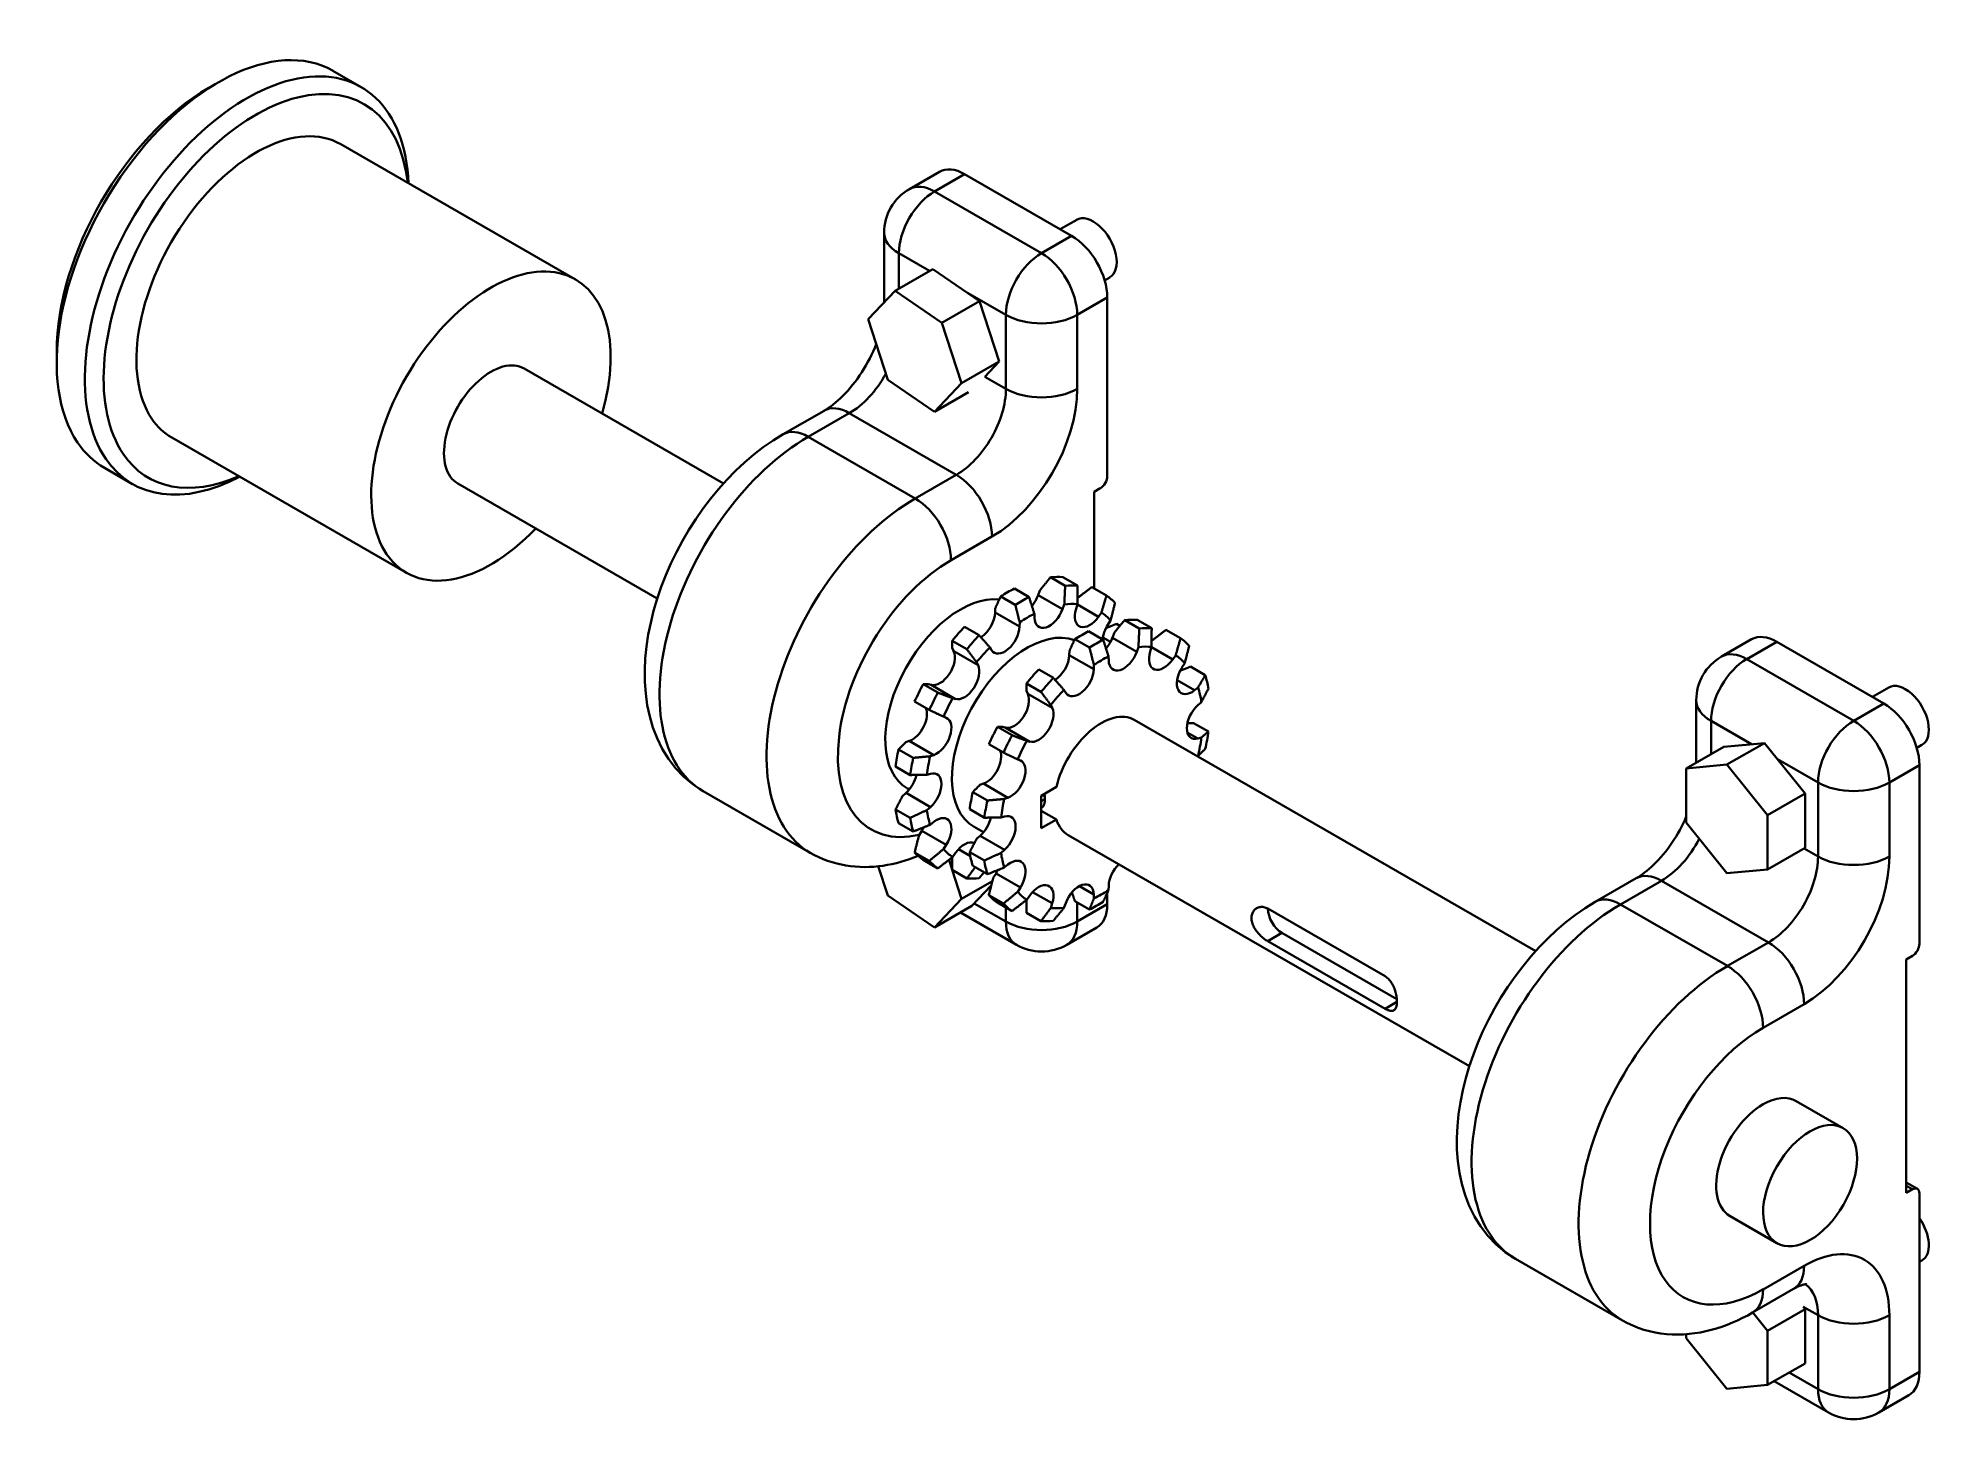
# Model space of a CAD drawing. Header units: millimetres. Extents: x 124 to 803, y 9 to 446.
# Drawn here: x 517.6 to 802.8, y 144.4 to 352.5 of the extents above; entities that cross this region are included whole.
import ezdxf

# ---------------------------------------------------------------- set-up
doc = ezdxf.new("R2010")
doc.units = ezdxf.units.MM
doc.layers.add('Tangent Edges', color=7, linetype='Continuous', lineweight=50)
doc.layers.add('Visible Edges', color=7, linetype='Continuous', lineweight=50)

msp = doc.modelspace()

# ---------------------------------------------------------------- linework, layer by layer
at = {"layer": 'Tangent Edges', "linetype": 'Continuous', "lineweight": 35}
for p, q in [((653.41, 332.37), (648.89, 329.76)), ((652.68, 329.39), (657.21, 331.99)), ((668.8, 320.1), (652.68, 329.39)), ((645.08, 323.17), (645.08, 312.67)), ((673.33, 322.71), (668.8, 320.1)), ((647.31, 314.75), (647.31, 320.08)), ((647.31, 320.08), (651.93, 317.42)), ((657.62, 314.14), (663.43, 310.79)), ((674.18, 310.79), (678.7, 313.4)), ((663.43, 310.79), (663.43, 299.65)), ((674.18, 299.65), (674.18, 310.79)), ((660.25, 301.48), (663.43, 299.65)), ((636.04, 296.36), (629.87, 292.81)), ((633.66, 292.44), (639.84, 295.99)), ((639.84, 295.99), (655.96, 286.71)), ((633.66, 292.44), (649.78, 283.15)), ((655.96, 286.71), (649.78, 283.15)), ((677.64, 284.67), (676.72, 284.14)), ((655.16, 273.84), (661.33, 277.4)), ((670.14, 271.26), (672.35, 269.99)), ((674.21, 270.03), (672.01, 271.3)), ((662.64, 268.37), (664.84, 267.1)), ((666.91, 268.29), (664.7, 269.57)), ((668.29, 268.59), (668.54, 269.3)), ((671.96, 266.47), (668.29, 268.59)), ((676.37, 269.79), (678.58, 268.52)), ((661.81, 265.97), (661.83, 266.62)), ((665.49, 263.86), (661.81, 265.97)), ((667.74, 265.15), (667.72, 265.78)), ((672.22, 267.18), (671.96, 266.47)), ((673.99, 266.51), (674.21, 267.22)), ((677.38, 265.33), (674.19, 267.17)), ((677.82, 265.97), (677.38, 265.33)), ((659.4, 262.54), (657.2, 263.81)), ((665.51, 264.5), (665.49, 263.86)), ((678.08, 261.86), (675.88, 263.13)), ((678.78, 264.11), (679.2, 264.77)), ((679.46, 262.15), (679.72, 262.87)), ((680.08, 264.24), (680.6, 263.95)), ((681.32, 264.83), (683.52, 263.56)), ((685.39, 263.59), (683.18, 264.86)), ((687.54, 263.35), (689.75, 262.08)), ((655.33, 261.7), (657.54, 260.43)), ((655.56, 260.13), (655.34, 260.59)), ((659.23, 258.01), (655.56, 260.13)), ((661.26, 260.31), (661, 260.72)), ((672.98, 259.54), (673, 260.19)), ((676.66, 257.42), (672.98, 259.54)), ((673.81, 261.94), (676.01, 260.67)), ((679.18, 261.53), (678.04, 262.19)), ((683.14, 260.04), (679.46, 262.15)), ((683.39, 260.75), (683.14, 260.04)), ((685.16, 260.07), (685.38, 260.79)), ((688.55, 258.9), (685.37, 260.74)), ((689, 259.53), (688.55, 258.9)), ((775.74, 261.92), (771.22, 259.31)), ((775.01, 258.94), (779.54, 261.55)), ((659.01, 258.47), (659.23, 258.01)), ((670.58, 256.1), (668.37, 257.37)), ((676.68, 258.07), (676.66, 257.42)), ((678.91, 258.72), (678.89, 259.34)), ((689.95, 257.68), (690.37, 258.33)), ((791.13, 249.66), (775.01, 258.94)), ((653.18, 253.89), (650.97, 255.16)), ((651.72, 255.17), (652.17, 255.05)), ((655.84, 252.93), (652.17, 255.05)), ((666.51, 255.26), (668.71, 253.99)), ((666.73, 253.7), (666.51, 254.15)), ((672.43, 253.87), (672.17, 254.29)), ((691.84, 254.24), (689.21, 255.75)), ((692.38, 254.67), (691.84, 254.24)), ((649.68, 252.55), (651.89, 251.28)), ((655.84, 252.93), (655.4, 253.06)), ((670.41, 251.58), (666.73, 253.7)), ((670.19, 252.04), (670.41, 251.58)), ((692.34, 252), (692.87, 252.47)), ((767.41, 252.73), (767.41, 243.34)), ((795.66, 252.26), (791.13, 249.66)), ((654.03, 250.27), (654.44, 250.09)), ((664.35, 247.46), (662.14, 248.73)), ((662.9, 248.74), (663.34, 248.62)), ((667.02, 246.5), (663.34, 248.62)), ((691.71, 249.29), (693.92, 248.02)), ((769.64, 244.62), (769.64, 249.63)), ((769.64, 249.63), (775.74, 246.12)), ((649.47, 244.07), (647.26, 245.34)), ((648.34, 246.42), (648.88, 246.61)), ((652.56, 244.49), (648.88, 246.61)), ((660.85, 246.12), (663.06, 244.85)), ((667.02, 246.5), (666.57, 246.62)), ((692.34, 246.98), (690.75, 247.9)), ((692.87, 247.12), (692.34, 246.98)), ((646.8, 242.75), (649.01, 241.48)), ((652.56, 244.49), (652.02, 244.3)), ((665.2, 243.84), (665.62, 243.66)), ((692.26, 244.31), (692.38, 244.35)), ((779.66, 243.86), (785.76, 240.35)), ((796.51, 240.35), (801.03, 242.96)), ((651.53, 241.53), (652.06, 241.67)), ((659.51, 239.98), (660.06, 240.18)), ((663.73, 238.06), (660.06, 240.18)), ((785.76, 240.35), (785.76, 229.2)), ((796.51, 229.2), (796.51, 240.35)), ((617.84, 239.05), (633.96, 229.76)), ((647.85, 238.3), (648.38, 238.77)), ((652.06, 236.66), (648.38, 238.77)), ((660.64, 237.64), (658.43, 238.91)), ((663.73, 238.06), (663.19, 237.87)), ((668.73, 237.52), (669.3, 237.84)), ((649.01, 235.03), (646.8, 236.3)), ((647.26, 234.23), (649.47, 232.96)), ((652.06, 236.66), (651.53, 236.19)), ((652.02, 233.98), (652.56, 234.41)), ((657.97, 236.32), (660.18, 235.04)), ((662.7, 235.1), (663.23, 235.24)), ((650.35, 232.44), (650.77, 233.09)), ((654.44, 230.98), (650.77, 233.09)), ((659.02, 231.87), (659.56, 232.34)), ((663.23, 230.22), (659.56, 232.34)), ((651.89, 228.54), (649.68, 229.81)), ((650.97, 228.69), (653.18, 227.42)), ((654.44, 230.98), (654.03, 230.32)), ((655.4, 229.12), (655.84, 229.75)), ((658.08, 229.24), (656.27, 230.29)), ((660.18, 228.59), (657.97, 229.86)), ((663.23, 230.22), (662.7, 229.75)), ((783.66, 230.41), (785.76, 229.2)), ((657.54, 225.91), (655.33, 227.18)), ((658.43, 227.8), (660.64, 226.53)), ((661.52, 226.01), (661.94, 226.66)), ((665.62, 224.54), (661.94, 226.66)), ((663.19, 227.55), (663.73, 227.98)), ((758.37, 225.92), (752.2, 222.36)), ((755.99, 221.99), (762.17, 225.55)), ((762.17, 225.55), (778.29, 216.26)), ((663.06, 222.11), (660.85, 223.38)), ((665.62, 224.54), (665.2, 223.89)), ((666.57, 222.69), (667.02, 223.32)), ((670.41, 222.15), (667.44, 223.85)), ((676.01, 221.21), (673.81, 222.48)), ((676.66, 223.5), (674.49, 224.75)), ((676.66, 223.5), (676.68, 222.88)), ((678.7, 223.75), (678.7, 222)), ((678.89, 224.15), (678.91, 224.8)), ((656.57, 220.77), (665.01, 215.9)), ((663.43, 219.39), (658.66, 222.14)), ((662.14, 222.25), (664.35, 220.98)), ((663.43, 221.51), (663.43, 219.39)), ((668.71, 219.47), (666.51, 220.74)), ((670.41, 222.15), (670.19, 221.43)), ((672.17, 221.47), (672.43, 222.18)), ((674.18, 219.39), (674.18, 222.26)), ((678.7, 222), (674.18, 219.39)), ((755.99, 221.99), (772.11, 212.71)), ((677.12, 218.51), (672.6, 215.9)), ((702.86, 216.45), (705.01, 217.69)), ((705.01, 217.69), (722.31, 207.72)), ((720.54, 206.27), (702.86, 216.45)), ((778.29, 216.26), (772.11, 212.71)), ((799.97, 214.22), (799.05, 213.69)), ((720.54, 206.27), (722.33, 207.3)), ((777.49, 203.4), (783.66, 206.95)), ((799.05, 180.1), (800.72, 179.14)), ((799.05, 179.6), (799.97, 179.07)), ((799.05, 178.54), (799.97, 179.07)), ((801.03, 178.45), (801.03, 151.55)), ((740.17, 168.6), (756.29, 159.32)), ((783.66, 167.55), (777.49, 163.99)), ((782.08, 164.06), (775.9, 160.5)), ((783.54, 161.37), (785.76, 160.09)), ((785.76, 160.09), (785.76, 148.95)), ((796.51, 148.95), (796.51, 160.09)), ((785.76, 148.95), (781.41, 151.45)), ((801.03, 151.55), (796.51, 148.95)), ((779.17, 150.16), (787.34, 145.46)), ((799.45, 148.06), (794.93, 145.46))]:
    msp.add_line(p, q, dxfattribs=at).dxf.unprotected_set("ltscale", 0)
for points in [[(643.88, 306.38), (643.67, 305.84), (643.43, 305.3), (643.18, 304.77), (642.92, 304.23), (642.64, 303.7), (642.35, 303.17), (642.04, 302.66), (641.72, 302.15), (641.39, 301.65), (641.05, 301.17), (640.7, 300.69), (640.34, 300.24), (639.98, 299.8), (639.61, 299.38), (639.24, 298.97), (638.87, 298.59), (638.5, 298.23), (638.13, 297.89), (637.76, 297.58), (637.4, 297.28), (637.04, 297.02), (636.7, 296.77), (636.36, 296.56), (636.04, 296.36)], [(629.87, 292.81), (628.35, 291.88), (626.88, 290.86), (625.45, 289.75), (624.05, 288.56), (622.71, 287.3), (621.4, 285.96), (620.15, 284.56), (618.95, 283.1), (617.8, 281.58), (616.71, 280.01), (615.67, 278.4), (614.7, 276.74), (613.8, 275.05), (612.96, 273.33), (612.2, 271.58), (611.51, 269.81), (610.9, 268.03), (610.37, 266.23), (609.92, 264.43), (609.56, 262.63), (609.29, 260.84), (609.11, 259.04), (609.02, 257.26), (609.04, 255.5), (609.17, 253.74), (609.41, 252.02), (609.77, 250.31), (610.26, 248.64), (610.89, 247.01), (611.66, 245.44), (612.59, 243.93), (613.68, 242.52), (614.93, 241.21), (616.32, 240.05), (617.84, 239.05)], [(668.54, 269.3), (668.61, 269.38), (668.67, 269.45), (668.73, 269.53), (668.8, 269.61), (668.86, 269.69), (668.93, 269.77), (668.99, 269.85), (669.06, 269.93), (669.12, 270.01), (669.19, 270.09), (669.25, 270.17), (669.32, 270.25), (669.39, 270.33), (669.46, 270.42), (669.52, 270.5), (669.59, 270.58), (669.66, 270.67), (669.73, 270.75), (669.8, 270.83), (669.86, 270.92), (669.93, 271), (670, 271.09), (670.07, 271.18), (670.14, 271.26)], [(661.83, 266.62), (661.86, 266.69), (661.9, 266.76), (661.93, 266.83), (661.96, 266.9), (661.99, 266.97), (662.02, 267.04), (662.06, 267.11), (662.09, 267.18), (662.12, 267.26), (662.16, 267.33), (662.19, 267.4), (662.22, 267.47), (662.26, 267.55), (662.29, 267.62), (662.32, 267.69), (662.36, 267.77), (662.39, 267.84), (662.43, 267.92), (662.46, 267.99), (662.5, 268.07), (662.53, 268.14), (662.57, 268.22), (662.6, 268.3), (662.64, 268.37)], [(667.72, 265.78), (667.68, 265.87), (667.65, 265.97), (667.62, 266.08), (667.59, 266.18), (667.55, 266.28), (667.52, 266.38), (667.49, 266.48), (667.46, 266.58), (667.42, 266.69), (667.39, 266.79), (667.36, 266.89), (667.32, 267), (667.29, 267.1), (667.26, 267.21), (667.22, 267.32), (667.19, 267.42), (667.15, 267.53), (667.12, 267.64), (667.09, 267.75), (667.05, 267.85), (667.02, 267.96), (666.98, 268.07), (666.95, 268.18), (666.91, 268.29)], [(672.35, 269.99), (672.34, 269.87), (672.34, 269.74), (672.33, 269.62), (672.33, 269.5), (672.32, 269.38), (672.32, 269.26), (672.31, 269.14), (672.31, 269.02), (672.3, 268.9), (672.29, 268.78), (672.29, 268.66), (672.28, 268.55), (672.28, 268.43), (672.27, 268.31), (672.27, 268.2), (672.26, 268.08), (672.26, 267.97), (672.25, 267.85), (672.25, 267.74), (672.24, 267.63), (672.24, 267.52), (672.23, 267.4), (672.23, 267.29), (672.22, 267.18)], [(674.21, 267.22), (674.21, 267.33), (674.21, 267.44), (674.21, 267.55), (674.21, 267.67), (674.21, 267.78), (674.21, 267.89), (674.21, 268.01), (674.21, 268.12), (674.21, 268.24), (674.21, 268.35), (674.21, 268.47), (674.21, 268.58), (674.21, 268.7), (674.21, 268.82), (674.21, 268.94), (674.21, 269.06), (674.21, 269.17), (674.21, 269.29), (674.21, 269.42), (674.21, 269.54), (674.21, 269.66), (674.21, 269.78), (674.21, 269.9), (674.21, 270.03)], [(674.21, 268.13), (674.3, 268.2), (674.38, 268.27), (674.47, 268.33), (674.55, 268.4), (674.64, 268.46), (674.73, 268.53), (674.82, 268.6), (674.9, 268.67), (674.99, 268.73), (675.08, 268.8), (675.17, 268.87), (675.26, 268.94), (675.35, 269.01), (675.44, 269.08), (675.53, 269.15), (675.62, 269.22), (675.71, 269.29), (675.81, 269.36), (675.9, 269.43), (675.99, 269.5), (676.09, 269.57), (676.18, 269.64), (676.27, 269.72), (676.37, 269.79)], [(678.58, 268.52), (678.54, 268.41), (678.51, 268.29), (678.48, 268.18), (678.44, 268.07), (678.41, 267.96), (678.38, 267.85), (678.35, 267.74), (678.31, 267.63), (678.28, 267.53), (678.25, 267.42), (678.22, 267.31), (678.19, 267.21), (678.16, 267.1), (678.13, 267), (678.1, 266.89), (678.06, 266.79), (678.03, 266.68), (678, 266.58), (677.97, 266.48), (677.94, 266.37), (677.91, 266.27), (677.88, 266.17), (677.85, 266.07), (677.82, 265.97)], [(664.84, 267.1), (664.87, 266.99), (664.9, 266.88), (664.93, 266.76), (664.96, 266.65), (664.99, 266.54), (665.02, 266.43), (665.04, 266.31), (665.07, 266.2), (665.1, 266.09), (665.13, 265.98), (665.16, 265.88), (665.19, 265.77), (665.21, 265.66), (665.24, 265.55), (665.27, 265.45), (665.3, 265.34), (665.32, 265.23), (665.35, 265.13), (665.38, 265.02), (665.4, 264.92), (665.43, 264.81), (665.46, 264.71), (665.48, 264.61), (665.51, 264.5)], [(679.2, 264.77), (679.23, 264.87), (679.25, 264.97), (679.28, 265.08), (679.3, 265.18), (679.33, 265.29), (679.36, 265.39), (679.39, 265.5), (679.41, 265.61), (679.44, 265.72), (679.47, 265.82), (679.49, 265.93), (679.52, 266.04), (679.55, 266.15), (679.58, 266.26), (679.61, 266.37), (679.63, 266.48), (679.66, 266.59), (679.69, 266.71), (679.72, 266.82), (679.75, 266.93), (679.78, 267.05), (679.81, 267.16), (679.84, 267.27), (679.86, 267.39)], [(661, 260.72), (660.94, 260.79), (660.88, 260.86), (660.81, 260.94), (660.75, 261.01), (660.68, 261.08), (660.62, 261.16), (660.55, 261.23), (660.49, 261.3), (660.42, 261.38), (660.36, 261.45), (660.29, 261.53), (660.23, 261.6), (660.16, 261.68), (660.09, 261.75), (660.02, 261.83), (659.96, 261.91), (659.89, 261.99), (659.82, 262.06), (659.75, 262.14), (659.68, 262.22), (659.61, 262.3), (659.54, 262.38), (659.47, 262.46), (659.4, 262.54)], [(678.5, 263.61), (678.56, 263.64), (678.63, 263.66), (678.69, 263.69), (678.76, 263.71), (678.82, 263.74), (678.88, 263.77), (678.95, 263.79), (679.01, 263.82), (679.08, 263.84), (679.14, 263.87), (679.21, 263.9), (679.28, 263.92), (679.34, 263.95), (679.41, 263.97), (679.47, 264), (679.54, 264.03), (679.61, 264.05), (679.67, 264.08), (679.74, 264.11), (679.81, 264.13), (679.88, 264.16), (679.94, 264.19), (680.01, 264.22), (680.08, 264.24)], [(679.72, 262.87), (679.78, 262.94), (679.84, 263.02), (679.91, 263.1), (679.97, 263.18), (680.04, 263.26), (680.1, 263.34), (680.16, 263.41), (680.23, 263.49), (680.3, 263.58), (680.36, 263.66), (680.43, 263.74), (680.49, 263.82), (680.56, 263.9), (680.63, 263.98), (680.69, 264.07), (680.76, 264.15), (680.83, 264.23), (680.9, 264.32), (680.97, 264.4), (681.04, 264.49), (681.11, 264.57), (681.18, 264.66), (681.25, 264.74), (681.32, 264.83)], [(683.52, 263.56), (683.52, 263.43), (683.51, 263.31), (683.51, 263.19), (683.5, 263.07), (683.49, 262.95), (683.49, 262.82), (683.48, 262.7), (683.48, 262.59), (683.47, 262.47), (683.47, 262.35), (683.46, 262.23), (683.46, 262.11), (683.45, 262), (683.45, 261.88), (683.44, 261.76), (683.44, 261.65), (683.43, 261.53), (683.42, 261.42), (683.42, 261.31), (683.41, 261.19), (683.41, 261.08), (683.4, 260.97), (683.4, 260.86), (683.39, 260.75)], [(685.38, 260.79), (685.38, 260.9), (685.38, 261.01), (685.38, 261.12), (685.38, 261.23), (685.38, 261.34), (685.38, 261.46), (685.38, 261.57), (685.38, 261.69), (685.38, 261.8), (685.38, 261.92), (685.38, 262.03), (685.38, 262.15), (685.38, 262.27), (685.38, 262.38), (685.38, 262.5), (685.38, 262.62), (685.38, 262.74), (685.38, 262.86), (685.38, 262.98), (685.38, 263.1), (685.38, 263.22), (685.39, 263.35), (685.39, 263.47), (685.39, 263.59)], [(685.38, 261.7), (685.47, 261.77), (685.55, 261.83), (685.64, 261.9), (685.73, 261.96), (685.81, 262.03), (685.9, 262.1), (685.99, 262.16), (686.08, 262.23), (686.16, 262.3), (686.25, 262.37), (686.34, 262.44), (686.43, 262.5), (686.52, 262.57), (686.61, 262.64), (686.7, 262.71), (686.79, 262.78), (686.89, 262.85), (686.98, 262.92), (687.07, 262.99), (687.16, 263.07), (687.26, 263.14), (687.35, 263.21), (687.45, 263.28), (687.54, 263.35)], [(655.34, 260.59), (655.34, 260.63), (655.34, 260.67), (655.34, 260.72), (655.34, 260.76), (655.34, 260.81), (655.34, 260.85), (655.34, 260.9), (655.34, 260.94), (655.34, 260.99), (655.34, 261.03), (655.34, 261.08), (655.34, 261.13), (655.34, 261.17), (655.34, 261.22), (655.33, 261.27), (655.33, 261.31), (655.33, 261.36), (655.33, 261.41), (655.33, 261.45), (655.33, 261.5), (655.33, 261.55), (655.33, 261.6), (655.33, 261.65), (655.33, 261.7)], [(657.54, 260.43), (657.6, 260.34), (657.67, 260.25), (657.73, 260.17), (657.8, 260.08), (657.86, 260), (657.92, 259.92), (657.99, 259.83), (658.05, 259.75), (658.11, 259.67), (658.18, 259.58), (658.24, 259.5), (658.3, 259.42), (658.36, 259.34), (658.42, 259.26), (658.48, 259.18), (658.54, 259.1), (658.6, 259.02), (658.66, 258.94), (658.72, 258.86), (658.78, 258.78), (658.84, 258.7), (658.9, 258.62), (658.96, 258.55), (659.01, 258.47)], [(673, 260.19), (673.04, 260.26), (673.07, 260.33), (673.1, 260.4), (673.13, 260.47), (673.16, 260.54), (673.2, 260.61), (673.23, 260.68), (673.26, 260.75), (673.3, 260.82), (673.33, 260.89), (673.36, 260.97), (673.39, 261.04), (673.43, 261.11), (673.46, 261.19), (673.5, 261.26), (673.53, 261.33), (673.56, 261.41), (673.6, 261.48), (673.63, 261.56), (673.67, 261.63), (673.7, 261.71), (673.74, 261.79), (673.77, 261.86), (673.81, 261.94)], [(676.01, 260.67), (676.04, 260.56), (676.07, 260.44), (676.1, 260.33), (676.13, 260.22), (676.16, 260.1), (676.19, 259.99), (676.22, 259.88), (676.25, 259.77), (676.27, 259.66), (676.3, 259.55), (676.33, 259.44), (676.36, 259.33), (676.39, 259.23), (676.41, 259.12), (676.44, 259.01), (676.47, 258.9), (676.49, 258.8), (676.52, 258.69), (676.55, 258.59), (676.58, 258.48), (676.6, 258.38), (676.63, 258.28), (676.65, 258.17), (676.68, 258.07)], [(678.89, 259.34), (678.86, 259.44), (678.82, 259.54), (678.79, 259.64), (678.76, 259.74), (678.73, 259.84), (678.69, 259.95), (678.66, 260.05), (678.63, 260.15), (678.6, 260.25), (678.56, 260.36), (678.53, 260.46), (678.5, 260.57), (678.46, 260.67), (678.43, 260.78), (678.4, 260.88), (678.36, 260.99), (678.33, 261.1), (678.29, 261.2), (678.26, 261.31), (678.22, 261.42), (678.19, 261.53), (678.15, 261.64), (678.12, 261.75), (678.08, 261.86)], [(689.75, 262.08), (689.71, 261.97), (689.68, 261.86), (689.65, 261.75), (689.62, 261.64), (689.58, 261.53), (689.55, 261.42), (689.52, 261.31), (689.49, 261.2), (689.46, 261.09), (689.42, 260.99), (689.39, 260.88), (689.36, 260.77), (689.33, 260.67), (689.3, 260.56), (689.27, 260.46), (689.24, 260.35), (689.21, 260.25), (689.18, 260.14), (689.15, 260.04), (689.12, 259.94), (689.08, 259.84), (689.05, 259.74), (689.03, 259.64), (689, 259.53)], [(690.37, 258.33), (690.4, 258.44), (690.42, 258.54), (690.45, 258.64), (690.48, 258.75), (690.5, 258.85), (690.53, 258.96), (690.56, 259.07), (690.58, 259.17), (690.61, 259.28), (690.64, 259.39), (690.67, 259.5), (690.69, 259.61), (690.72, 259.72), (690.75, 259.83), (690.78, 259.94), (690.81, 260.05), (690.83, 260.16), (690.86, 260.27), (690.89, 260.38), (690.92, 260.5), (690.95, 260.61), (690.98, 260.73), (691.01, 260.84), (691.04, 260.96)], [(650.97, 255.16), (651, 255.16), (651.04, 255.16), (651.07, 255.16), (651.1, 255.16), (651.14, 255.16), (651.17, 255.17), (651.2, 255.17), (651.23, 255.17), (651.26, 255.17), (651.3, 255.17), (651.33, 255.17), (651.36, 255.17), (651.39, 255.17), (651.42, 255.17), (651.45, 255.17), (651.48, 255.17), (651.51, 255.17), (651.54, 255.17), (651.57, 255.17), (651.6, 255.17), (651.63, 255.17), (651.66, 255.17), (651.69, 255.17), (651.72, 255.17)], [(655.4, 253.06), (655.31, 253.09), (655.22, 253.12), (655.14, 253.16), (655.05, 253.19), (654.96, 253.22), (654.87, 253.26), (654.78, 253.29), (654.69, 253.32), (654.6, 253.36), (654.51, 253.39), (654.41, 253.43), (654.32, 253.46), (654.23, 253.5), (654.14, 253.53), (654.04, 253.57), (653.95, 253.6), (653.85, 253.64), (653.76, 253.67), (653.66, 253.71), (653.57, 253.75), (653.47, 253.78), (653.37, 253.82), (653.28, 253.86), (653.18, 253.89)], [(666.51, 254.15), (666.51, 254.2), (666.51, 254.24), (666.51, 254.28), (666.51, 254.33), (666.51, 254.37), (666.51, 254.42), (666.51, 254.46), (666.51, 254.51), (666.51, 254.55), (666.51, 254.6), (666.51, 254.65), (666.51, 254.69), (666.51, 254.74), (666.51, 254.78), (666.51, 254.83), (666.51, 254.88), (666.51, 254.93), (666.51, 254.97), (666.51, 255.02), (666.51, 255.07), (666.51, 255.12), (666.51, 255.17), (666.51, 255.21), (666.51, 255.26)], [(668.71, 253.99), (668.78, 253.91), (668.84, 253.82), (668.91, 253.74), (668.97, 253.65), (669.03, 253.57), (669.1, 253.48), (669.16, 253.4), (669.22, 253.31), (669.29, 253.23), (669.35, 253.15), (669.41, 253.07), (669.47, 252.99), (669.53, 252.9), (669.59, 252.82), (669.65, 252.74), (669.71, 252.66), (669.77, 252.58), (669.83, 252.5), (669.89, 252.43), (669.95, 252.35), (670.01, 252.27), (670.07, 252.19), (670.13, 252.11), (670.19, 252.04)], [(672.17, 254.29), (672.11, 254.36), (672.05, 254.43), (671.98, 254.5), (671.92, 254.58), (671.86, 254.65), (671.79, 254.72), (671.73, 254.8), (671.66, 254.87), (671.6, 254.94), (671.53, 255.02), (671.46, 255.09), (671.4, 255.17), (671.33, 255.24), (671.26, 255.32), (671.2, 255.4), (671.13, 255.47), (671.06, 255.55), (670.99, 255.63), (670.92, 255.71), (670.85, 255.79), (670.79, 255.86), (670.72, 255.94), (670.65, 256.02), (670.58, 256.1)], [(692.87, 252.47), (692.91, 252.55), (692.95, 252.63), (692.99, 252.71), (693.03, 252.79), (693.08, 252.87), (693.12, 252.95), (693.16, 253.03), (693.2, 253.11), (693.25, 253.19), (693.29, 253.28), (693.33, 253.36), (693.38, 253.44), (693.42, 253.53), (693.47, 253.61), (693.51, 253.69), (693.55, 253.78), (693.6, 253.86), (693.64, 253.95), (693.69, 254.04), (693.73, 254.12), (693.78, 254.21), (693.83, 254.3), (693.87, 254.38), (693.92, 254.47)], [(651.89, 251.28), (651.98, 251.24), (652.08, 251.19), (652.17, 251.15), (652.26, 251.1), (652.35, 251.06), (652.45, 251.02), (652.54, 250.97), (652.63, 250.93), (652.72, 250.89), (652.81, 250.85), (652.9, 250.8), (652.99, 250.76), (653.08, 250.72), (653.16, 250.68), (653.25, 250.64), (653.34, 250.59), (653.43, 250.55), (653.51, 250.51), (653.6, 250.47), (653.69, 250.43), (653.77, 250.39), (653.86, 250.35), (653.94, 250.31), (654.03, 250.27)], [(662.14, 248.73), (662.18, 248.73), (662.21, 248.73), (662.24, 248.73), (662.28, 248.73), (662.31, 248.73), (662.34, 248.73), (662.37, 248.73), (662.4, 248.73), (662.44, 248.73), (662.47, 248.73), (662.5, 248.73), (662.53, 248.73), (662.56, 248.73), (662.59, 248.74), (662.62, 248.74), (662.65, 248.74), (662.69, 248.74), (662.72, 248.74), (662.75, 248.74), (662.78, 248.74), (662.81, 248.74), (662.84, 248.74), (662.87, 248.74), (662.9, 248.74)], [(690.75, 249.27), (690.79, 249.27), (690.83, 249.27), (690.87, 249.28), (690.91, 249.28), (690.95, 249.28), (690.99, 249.28), (691.03, 249.28), (691.07, 249.28), (691.11, 249.28), (691.15, 249.28), (691.19, 249.28), (691.23, 249.28), (691.27, 249.28), (691.31, 249.28), (691.35, 249.29), (691.39, 249.29), (691.43, 249.29), (691.47, 249.29), (691.51, 249.29), (691.55, 249.29), (691.59, 249.29), (691.63, 249.29), (691.67, 249.29), (691.71, 249.29)], [(647.26, 245.34), (647.31, 245.39), (647.36, 245.44), (647.4, 245.49), (647.45, 245.53), (647.5, 245.58), (647.54, 245.62), (647.59, 245.67), (647.64, 245.72), (647.68, 245.76), (647.73, 245.81), (647.77, 245.85), (647.82, 245.9), (647.86, 245.94), (647.91, 245.99), (647.95, 246.03), (648, 246.07), (648.04, 246.12), (648.08, 246.16), (648.13, 246.2), (648.17, 246.25), (648.21, 246.29), (648.26, 246.33), (648.3, 246.37), (648.34, 246.42)], [(666.57, 246.62), (666.49, 246.66), (666.4, 246.69), (666.31, 246.72), (666.22, 246.76), (666.13, 246.79), (666.04, 246.82), (665.95, 246.86), (665.86, 246.89), (665.77, 246.92), (665.68, 246.96), (665.59, 246.99), (665.49, 247.03), (665.4, 247.06), (665.31, 247.1), (665.21, 247.13), (665.12, 247.17), (665.03, 247.2), (664.93, 247.24), (664.83, 247.28), (664.74, 247.31), (664.64, 247.35), (664.55, 247.38), (664.45, 247.42), (664.35, 247.46)], [(692.38, 244.35), (692.42, 244.4), (692.46, 244.44), (692.51, 244.48), (692.55, 244.52), (692.59, 244.57), (692.64, 244.61), (692.68, 244.65), (692.72, 244.7), (692.77, 244.74), (692.81, 244.79), (692.86, 244.83), (692.9, 244.87), (692.95, 244.92), (692.99, 244.96), (693.04, 245.01), (693.08, 245.06), (693.13, 245.1), (693.18, 245.15), (693.22, 245.19), (693.27, 245.24), (693.32, 245.29), (693.36, 245.33), (693.41, 245.38), (693.46, 245.43)], [(693.92, 248.02), (693.87, 247.98), (693.83, 247.94), (693.78, 247.9), (693.73, 247.87), (693.69, 247.83), (693.64, 247.79), (693.6, 247.75), (693.55, 247.71), (693.51, 247.67), (693.47, 247.64), (693.42, 247.6), (693.38, 247.56), (693.33, 247.52), (693.29, 247.49), (693.25, 247.45), (693.2, 247.41), (693.16, 247.38), (693.12, 247.34), (693.08, 247.3), (693.03, 247.27), (692.99, 247.23), (692.95, 247.19), (692.91, 247.16), (692.87, 247.12)], [(652.02, 244.3), (651.92, 244.29), (651.82, 244.28), (651.72, 244.27), (651.61, 244.26), (651.51, 244.25), (651.41, 244.25), (651.31, 244.24), (651.2, 244.23), (651.1, 244.22), (650.99, 244.21), (650.89, 244.2), (650.78, 244.19), (650.67, 244.18), (650.57, 244.17), (650.46, 244.16), (650.35, 244.15), (650.24, 244.14), (650.13, 244.13), (650.02, 244.12), (649.91, 244.11), (649.8, 244.1), (649.69, 244.09), (649.58, 244.08), (649.47, 244.07)], [(663.06, 244.85), (663.15, 244.8), (663.25, 244.76), (663.34, 244.71), (663.43, 244.67), (663.53, 244.63), (663.62, 244.58), (663.71, 244.54), (663.8, 244.5), (663.89, 244.45), (663.98, 244.41), (664.07, 244.37), (664.16, 244.33), (664.25, 244.28), (664.34, 244.24), (664.42, 244.2), (664.51, 244.16), (664.6, 244.12), (664.69, 244.08), (664.77, 244.04), (664.86, 244), (664.94, 243.96), (665.03, 243.92), (665.11, 243.88), (665.2, 243.84)], [(649.01, 241.48), (649.12, 241.48), (649.23, 241.48), (649.34, 241.49), (649.45, 241.49), (649.56, 241.49), (649.67, 241.49), (649.77, 241.49), (649.88, 241.5), (649.99, 241.5), (650.09, 241.5), (650.2, 241.5), (650.3, 241.5), (650.41, 241.51), (650.51, 241.51), (650.62, 241.51), (650.72, 241.51), (650.82, 241.52), (650.92, 241.52), (651.03, 241.52), (651.13, 241.52), (651.23, 241.52), (651.33, 241.53), (651.43, 241.53), (651.53, 241.53)], [(658.43, 238.91), (658.48, 238.96), (658.53, 239.01), (658.58, 239.05), (658.62, 239.1), (658.67, 239.14), (658.72, 239.19), (658.76, 239.24), (658.81, 239.28), (658.85, 239.33), (658.9, 239.37), (658.94, 239.42), (658.99, 239.46), (659.03, 239.51), (659.08, 239.55), (659.12, 239.6), (659.17, 239.64), (659.21, 239.68), (659.26, 239.73), (659.3, 239.77), (659.34, 239.81), (659.39, 239.86), (659.43, 239.9), (659.47, 239.94), (659.51, 239.98)], [(646.8, 236.3), (646.85, 236.39), (646.89, 236.47), (646.94, 236.56), (646.99, 236.65), (647.03, 236.74), (647.08, 236.82), (647.12, 236.91), (647.16, 236.99), (647.21, 237.08), (647.25, 237.16), (647.3, 237.25), (647.34, 237.33), (647.39, 237.41), (647.43, 237.5), (647.47, 237.58), (647.51, 237.66), (647.56, 237.74), (647.6, 237.82), (647.64, 237.9), (647.68, 237.98), (647.73, 238.06), (647.77, 238.14), (647.81, 238.22), (647.85, 238.3)], [(663.19, 237.87), (663.09, 237.86), (662.99, 237.85), (662.89, 237.84), (662.79, 237.83), (662.68, 237.82), (662.58, 237.81), (662.48, 237.8), (662.37, 237.79), (662.27, 237.78), (662.16, 237.78), (662.06, 237.77), (661.95, 237.76), (661.85, 237.75), (661.74, 237.74), (661.63, 237.73), (661.52, 237.72), (661.41, 237.71), (661.31, 237.7), (661.2, 237.69), (661.09, 237.68), (660.98, 237.67), (660.86, 237.66), (660.75, 237.65), (660.64, 237.64)], [(669.23, 238.64), (669.24, 238.6), (669.24, 238.57), (669.25, 238.53), (669.25, 238.5), (669.26, 238.46), (669.26, 238.43), (669.27, 238.4), (669.27, 238.36), (669.27, 238.33), (669.28, 238.29), (669.28, 238.26), (669.28, 238.23), (669.29, 238.19), (669.29, 238.16), (669.29, 238.13), (669.29, 238.1), (669.29, 238.07), (669.29, 238.03), (669.3, 238), (669.3, 237.97), (669.3, 237.94), (669.3, 237.91), (669.3, 237.88), (669.3, 237.85)], [(651.53, 236.19), (651.43, 236.14), (651.33, 236.09), (651.23, 236.05), (651.13, 236), (651.03, 235.96), (650.92, 235.91), (650.82, 235.86), (650.72, 235.81), (650.62, 235.77), (650.51, 235.72), (650.41, 235.67), (650.3, 235.62), (650.2, 235.57), (650.09, 235.53), (649.99, 235.48), (649.88, 235.43), (649.77, 235.38), (649.67, 235.33), (649.56, 235.28), (649.45, 235.23), (649.34, 235.18), (649.23, 235.13), (649.12, 235.08), (649.01, 235.03)], [(649.47, 232.96), (649.58, 233.01), (649.69, 233.05), (649.8, 233.1), (649.91, 233.14), (650.02, 233.18), (650.13, 233.23), (650.24, 233.27), (650.35, 233.31), (650.46, 233.36), (650.57, 233.4), (650.67, 233.44), (650.78, 233.49), (650.89, 233.53), (650.99, 233.57), (651.1, 233.61), (651.2, 233.65), (651.31, 233.7), (651.41, 233.74), (651.51, 233.78), (651.61, 233.82), (651.72, 233.86), (651.82, 233.9), (651.92, 233.94), (652.02, 233.98)], [(660.18, 235.04), (660.29, 235.05), (660.4, 235.05), (660.51, 235.05), (660.62, 235.05), (660.73, 235.06), (660.84, 235.06), (660.95, 235.06), (661.05, 235.06), (661.16, 235.06), (661.27, 235.07), (661.37, 235.07), (661.48, 235.07), (661.58, 235.07), (661.69, 235.08), (661.79, 235.08), (661.89, 235.08), (662, 235.08), (662.1, 235.08), (662.2, 235.09), (662.3, 235.09), (662.4, 235.09), (662.5, 235.09), (662.6, 235.09), (662.7, 235.1)], [(765.92, 235.21), (765.69, 234.7), (765.45, 234.19), (765.2, 233.69), (764.93, 233.19), (764.66, 232.69), (764.37, 232.21), (764.06, 231.73), (763.75, 231.26), (763.43, 230.8), (763.11, 230.35), (762.77, 229.92), (762.43, 229.5), (762.08, 229.09), (761.73, 228.7), (761.38, 228.33), (761.03, 227.98), (760.68, 227.65), (760.33, 227.34), (759.99, 227.05), (759.64, 226.78), (759.31, 226.53), (758.99, 226.3), (758.67, 226.1), (758.37, 225.92)], [(649.68, 229.81), (649.71, 229.93), (649.74, 230.04), (649.77, 230.16), (649.8, 230.27), (649.83, 230.39), (649.86, 230.5), (649.88, 230.61), (649.91, 230.72), (649.94, 230.83), (649.97, 230.94), (650, 231.05), (650.02, 231.16), (650.05, 231.27), (650.08, 231.38), (650.11, 231.49), (650.13, 231.6), (650.16, 231.7), (650.19, 231.81), (650.22, 231.92), (650.24, 232.02), (650.27, 232.13), (650.3, 232.23), (650.32, 232.34), (650.35, 232.44)], [(657.97, 229.86), (658.02, 229.95), (658.07, 230.04), (658.11, 230.13), (658.16, 230.21), (658.2, 230.3), (658.25, 230.39), (658.29, 230.47), (658.34, 230.56), (658.38, 230.64), (658.43, 230.73), (658.47, 230.81), (658.51, 230.9), (658.56, 230.98), (658.6, 231.06), (658.64, 231.14), (658.69, 231.23), (658.73, 231.31), (658.77, 231.39), (658.81, 231.47), (658.86, 231.55), (658.9, 231.63), (658.94, 231.71), (658.98, 231.79), (659.02, 231.87)], [(650.21, 229.29), (649.57, 229.04), (648.92, 228.81), (648.27, 228.59), (647.61, 228.4), (646.94, 228.22), (646.27, 228.07), (645.6, 227.93), (644.91, 227.82), (644.23, 227.74), (643.54, 227.67), (642.84, 227.64), (642.14, 227.62), (641.44, 227.64), (640.74, 227.68), (640.04, 227.75), (639.34, 227.85), (638.64, 227.99), (637.95, 228.15), (637.26, 228.34), (636.58, 228.56), (635.91, 228.82), (635.25, 229.1), (634.6, 229.42), (633.96, 229.76)], [(654.03, 230.32), (653.94, 230.25), (653.86, 230.18), (653.77, 230.11), (653.69, 230.04), (653.6, 229.97), (653.51, 229.9), (653.43, 229.82), (653.34, 229.75), (653.25, 229.68), (653.16, 229.61), (653.08, 229.53), (652.99, 229.46), (652.9, 229.38), (652.81, 229.31), (652.72, 229.23), (652.63, 229.16), (652.54, 229.08), (652.45, 229.01), (652.35, 228.93), (652.26, 228.85), (652.17, 228.78), (652.08, 228.7), (651.98, 228.62), (651.89, 228.54)], [(653.18, 227.42), (653.28, 227.49), (653.37, 227.57), (653.47, 227.64), (653.57, 227.71), (653.66, 227.79), (653.76, 227.86), (653.85, 227.93), (653.95, 228.01), (654.04, 228.08), (654.14, 228.15), (654.23, 228.22), (654.32, 228.29), (654.41, 228.36), (654.51, 228.43), (654.6, 228.5), (654.69, 228.57), (654.78, 228.64), (654.87, 228.71), (654.96, 228.78), (655.05, 228.85), (655.14, 228.92), (655.22, 228.98), (655.31, 229.05), (655.4, 229.12)], [(655.33, 227.18), (655.33, 227.26), (655.33, 227.34), (655.33, 227.42), (655.33, 227.5), (655.33, 227.58), (655.33, 227.66), (655.33, 227.74), (655.33, 227.82), (655.33, 227.9), (655.33, 227.98), (655.33, 228.06), (655.33, 228.14), (655.33, 228.22), (655.33, 228.3), (655.34, 228.38), (655.34, 228.46), (655.34, 228.53), (655.34, 228.61), (655.34, 228.69), (655.34, 228.76), (655.34, 228.84), (655.34, 228.92), (655.34, 228.99), (655.34, 229.07)], [(662.7, 229.75), (662.6, 229.71), (662.5, 229.66), (662.4, 229.61), (662.3, 229.57), (662.2, 229.52), (662.1, 229.47), (662, 229.43), (661.89, 229.38), (661.79, 229.33), (661.69, 229.29), (661.58, 229.24), (661.48, 229.19), (661.37, 229.14), (661.27, 229.09), (661.16, 229.04), (661.05, 228.99), (660.95, 228.95), (660.84, 228.9), (660.73, 228.85), (660.62, 228.8), (660.51, 228.75), (660.4, 228.7), (660.29, 228.65), (660.18, 228.59)], [(658.8, 227.59), (658.75, 227.52), (658.7, 227.45), (658.65, 227.39), (658.6, 227.32), (658.55, 227.25), (658.5, 227.18), (658.45, 227.11), (658.4, 227.04), (658.34, 226.98), (658.29, 226.91), (658.24, 226.84), (658.19, 226.77), (658.13, 226.7), (658.08, 226.63), (658.03, 226.56), (657.97, 226.49), (657.92, 226.41), (657.87, 226.34), (657.81, 226.27), (657.76, 226.2), (657.7, 226.13), (657.65, 226.05), (657.6, 225.98), (657.54, 225.91)], [(659.4, 225.94), (659.43, 225.98), (659.46, 226.02), (659.5, 226.06), (659.53, 226.09), (659.56, 226.13), (659.59, 226.17), (659.62, 226.2), (659.65, 226.24), (659.68, 226.28), (659.71, 226.32), (659.74, 226.35), (659.77, 226.39), (659.8, 226.43), (659.83, 226.46), (659.86, 226.5), (659.89, 226.54), (659.92, 226.57), (659.95, 226.61), (659.98, 226.65), (660.01, 226.68), (660.03, 226.72), (660.06, 226.75), (660.09, 226.79), (660.12, 226.83)], [(660.64, 226.53), (660.75, 226.57), (660.86, 226.62), (660.98, 226.66), (661.09, 226.71), (661.2, 226.75), (661.31, 226.79), (661.41, 226.84), (661.52, 226.88), (661.63, 226.92), (661.74, 226.97), (661.85, 227.01), (661.95, 227.05), (662.06, 227.09), (662.16, 227.14), (662.27, 227.18), (662.37, 227.22), (662.48, 227.26), (662.58, 227.3), (662.68, 227.34), (662.79, 227.39), (662.89, 227.43), (662.99, 227.47), (663.09, 227.51), (663.19, 227.55)], [(660.85, 223.38), (660.88, 223.5), (660.91, 223.61), (660.94, 223.73), (660.97, 223.84), (661, 223.95), (661.03, 224.07), (661.06, 224.18), (661.09, 224.29), (661.11, 224.4), (661.14, 224.51), (661.17, 224.62), (661.2, 224.73), (661.22, 224.84), (661.25, 224.95), (661.28, 225.06), (661.31, 225.16), (661.33, 225.27), (661.36, 225.38), (661.39, 225.48), (661.41, 225.59), (661.44, 225.69), (661.47, 225.8), (661.49, 225.9), (661.52, 226.01)], [(665.2, 223.89), (665.11, 223.82), (665.03, 223.75), (664.94, 223.68), (664.86, 223.61), (664.77, 223.53), (664.69, 223.46), (664.6, 223.39), (664.51, 223.32), (664.42, 223.24), (664.34, 223.17), (664.25, 223.1), (664.16, 223.02), (664.07, 222.95), (663.98, 222.88), (663.89, 222.8), (663.8, 222.73), (663.71, 222.65), (663.62, 222.57), (663.53, 222.5), (663.43, 222.42), (663.34, 222.34), (663.25, 222.27), (663.15, 222.19), (663.06, 222.11)], [(664.35, 220.98), (664.45, 221.06), (664.55, 221.13), (664.64, 221.21), (664.74, 221.28), (664.83, 221.35), (664.93, 221.43), (665.03, 221.5), (665.12, 221.57), (665.21, 221.64), (665.31, 221.72), (665.4, 221.79), (665.49, 221.86), (665.59, 221.93), (665.68, 222), (665.77, 222.07), (665.86, 222.14), (665.95, 222.21), (666.04, 222.28), (666.13, 222.35), (666.22, 222.41), (666.31, 222.48), (666.4, 222.55), (666.49, 222.62), (666.57, 222.69)], [(666.51, 220.74), (666.51, 220.83), (666.51, 220.91), (666.51, 220.99), (666.51, 221.07), (666.51, 221.15), (666.51, 221.23), (666.51, 221.31), (666.51, 221.39), (666.51, 221.47), (666.51, 221.55), (666.51, 221.63), (666.51, 221.71), (666.51, 221.79), (666.51, 221.87), (666.51, 221.94), (666.51, 222.02), (666.51, 222.1), (666.51, 222.18), (666.51, 222.25), (666.51, 222.33), (666.51, 222.41), (666.51, 222.48), (666.51, 222.56), (666.51, 222.64)], [(673.81, 222.48), (673.79, 222.53), (673.77, 222.59), (673.75, 222.65), (673.74, 222.71), (673.72, 222.76), (673.7, 222.82), (673.68, 222.88), (673.66, 222.93), (673.64, 222.99), (673.63, 223.05), (673.61, 223.1), (673.59, 223.16), (673.57, 223.21), (673.56, 223.27), (673.54, 223.32), (673.52, 223.38), (673.5, 223.44), (673.48, 223.49), (673.47, 223.55), (673.45, 223.6), (673.43, 223.66), (673.41, 223.71), (673.4, 223.76), (673.38, 223.82)], [(676.68, 222.88), (676.65, 222.81), (676.63, 222.75), (676.6, 222.68), (676.58, 222.61), (676.55, 222.55), (676.52, 222.48), (676.49, 222.41), (676.47, 222.34), (676.44, 222.27), (676.41, 222.2), (676.39, 222.14), (676.36, 222.07), (676.33, 222), (676.3, 221.93), (676.27, 221.86), (676.25, 221.78), (676.22, 221.71), (676.19, 221.64), (676.16, 221.57), (676.13, 221.5), (676.1, 221.43), (676.07, 221.35), (676.04, 221.28), (676.01, 221.21)], [(678.08, 222.4), (678.12, 222.47), (678.15, 222.55), (678.19, 222.63), (678.22, 222.7), (678.26, 222.78), (678.29, 222.85), (678.33, 222.93), (678.36, 223), (678.4, 223.08), (678.43, 223.15), (678.46, 223.22), (678.5, 223.3), (678.53, 223.37), (678.56, 223.44), (678.6, 223.51), (678.63, 223.59), (678.66, 223.66), (678.69, 223.73), (678.73, 223.8), (678.76, 223.87), (678.79, 223.94), (678.82, 224.01), (678.86, 224.08), (678.89, 224.15)], [(670.19, 221.43), (670.13, 221.36), (670.07, 221.28), (670.01, 221.2), (669.95, 221.12), (669.89, 221.04), (669.83, 220.96), (669.77, 220.89), (669.71, 220.81), (669.65, 220.73), (669.59, 220.64), (669.53, 220.56), (669.47, 220.48), (669.41, 220.4), (669.35, 220.32), (669.29, 220.24), (669.22, 220.15), (669.16, 220.07), (669.1, 219.98), (669.03, 219.9), (668.97, 219.82), (668.91, 219.73), (668.84, 219.65), (668.78, 219.56), (668.71, 219.47)], [(670.58, 219.51), (670.65, 219.6), (670.72, 219.68), (670.79, 219.77), (670.85, 219.85), (670.92, 219.94), (670.99, 220.02), (671.06, 220.1), (671.13, 220.19), (671.2, 220.27), (671.26, 220.35), (671.33, 220.44), (671.4, 220.52), (671.46, 220.6), (671.53, 220.68), (671.6, 220.76), (671.66, 220.84), (671.73, 220.92), (671.79, 221), (671.86, 221.08), (671.92, 221.16), (671.98, 221.24), (672.05, 221.32), (672.11, 221.39), (672.17, 221.47)], [(752.2, 222.36), (750.68, 221.43), (749.21, 220.41), (747.78, 219.3), (746.38, 218.12), (745.04, 216.85), (743.73, 215.52), (742.48, 214.12), (741.28, 212.65), (740.13, 211.14), (739.04, 209.57), (738, 207.95), (737.03, 206.29), (736.13, 204.6), (735.29, 202.88), (734.53, 201.13), (733.84, 199.36), (733.23, 197.58), (732.7, 195.79), (732.25, 193.99), (731.89, 192.19), (731.62, 190.39), (731.44, 188.6), (731.35, 186.82), (731.37, 185.05), (731.5, 183.3), (731.74, 181.57), (732.1, 179.87), (732.59, 178.2), (733.22, 176.57), (733.99, 174.99), (734.92, 173.49), (736.01, 172.07), (737.26, 170.77), (738.65, 169.6), (740.17, 168.6)], [(720.54, 211.17), (720.67, 211.09), (720.8, 210.99), (720.93, 210.88), (721.06, 210.76), (721.18, 210.63), (721.3, 210.49), (721.41, 210.34), (721.52, 210.18), (721.62, 210.01), (721.71, 209.84), (721.79, 209.67), (721.87, 209.5), (721.94, 209.32), (722.01, 209.14), (722.07, 208.95), (722.12, 208.76), (722.17, 208.57), (722.22, 208.37), (722.25, 208.19), (722.28, 208), (722.3, 207.82), (722.32, 207.64), (722.33, 207.47), (722.33, 207.31)], [(722.33, 207.31), (722.33, 207.16), (722.32, 207.01), (722.3, 206.87), (722.28, 206.73), (722.25, 206.61), (722.22, 206.49), (722.17, 206.39), (722.12, 206.29), (722.07, 206.21), (722.01, 206.14), (721.94, 206.08), (721.87, 206.03), (721.79, 205.99), (721.71, 205.96), (721.62, 205.95), (721.52, 205.94), (721.41, 205.94), (721.3, 205.96), (721.18, 205.99), (721.06, 206.03), (720.93, 206.07), (720.8, 206.13), (720.67, 206.2), (720.54, 206.27)], [(784.02, 164.78), (784.02, 164.78), (784.01, 164.78), (783.99, 164.78), (783.97, 164.78), (783.93, 164.78), (783.9, 164.77), (783.85, 164.77), (783.79, 164.76), (783.73, 164.75), (783.67, 164.73), (783.59, 164.71), (783.51, 164.69), (783.42, 164.67), (783.33, 164.63), (783.22, 164.6), (783.12, 164.56), (783.01, 164.52), (782.89, 164.47), (782.76, 164.41), (782.64, 164.35), (782.5, 164.29), (782.37, 164.22), (782.23, 164.14), (782.08, 164.06)], [(775.9, 160.5), (775.16, 160.08), (774.4, 159.69), (773.64, 159.32), (772.86, 158.98), (772.08, 158.66), (771.28, 158.37), (770.48, 158.11), (769.67, 157.88), (768.85, 157.68), (768.03, 157.51), (767.19, 157.37), (766.35, 157.27), (765.5, 157.21), (764.65, 157.18), (763.79, 157.19), (762.93, 157.25), (762.07, 157.35), (761.22, 157.49), (760.36, 157.68), (759.52, 157.92), (758.69, 158.2), (757.87, 158.53), (757.07, 158.9), (756.29, 159.32)]]:
    msp.add_lwpolyline(points, dxfattribs=at).dxf.unprotected_set("ltscale", 0)
for centre, start, end in [((652.68, 323.17), 119.936, 180), ((775.01, 252.73), 119.936, 180), ((668.8, 222.49), 240.064, 299.936), ((791.13, 152.04), 240.064, 299.936)]:
    msp.add_arc(centre, 7.6, start, end, dxfattribs=at).dxf.unprotected_set("ltscale", 0)
for centre, major_axis, ratio, start_param, end_param in [((657.21, 325.78), (-3.79, 6.59), 0.578093, 5.499721, 6.283185), ((652.68, 323.17), (3.79, 6.59), 0.578093, 0.783464, 2.354261), ((652.68, 323.17), (-3.79, 6.59), 0.578093, 5.499721, 6.283185), ((652.68, 323.17), (-7.6, 0), 0.575862, 0, 0.785398), ((673.33, 316.5), (-3.79, 6.59), 0.578093, 3.928925, 5.499721), ((668.8, 313.89), (-3.79, -6.59), 0.578093, 3.925057, 5.495853), ((668.8, 313.89), (-3.79, 6.59), 0.578093, 3.928925, 5.499721), ((668.8, 313.89), (7.6, 0), 0.575862, 3.926991, 5.497787), ((639.84, 304.63), (5.27, 9.16), 0.578093, 3.925057, 4.749521), ((655.96, 295.35), (-5.27, -9.16), 0.578093, 0.783464, 2.354261), ((661.33, 292.25), (9.07, 15.74), 0.578093, 3.925057, 5.495853), ((668.8, 302.74), (-7.6, 0), 0.575862, 0.785398, 2.356194), ((639.84, 289.78), (-3.79, 6.59), 0.578093, 5.499721, 6.283185), ((633.66, 266.52), (-15.82, -27.47), 0.578093, 3.925057, 6.283185), ((633.66, 286.22), (-3.79, 6.59), 0.578093, 5.499721, 6.283185), ((655.96, 280.49), (-3.79, 6.59), 0.578093, 3.928925, 5.499721), ((649.78, 257.23), (-15.82, -27.47), 0.578093, 3.925057, 6.283185), ((649.78, 276.94), (-3.79, 6.59), 0.578093, 3.928925, 5.499721), ((655.16, 254.14), (-12.03, -20.88), 0.578093, 3.925057, 6.781972), ((666.3, 268.66), (1.58, 2.75), 0.578093, 4.405282, 5.009655), ((659.57, 264.78), (1.58, 2.75), 0.578093, 3.967712, 5.458454), ((669.98, 266.54), (-1.58, -2.75), 0.578093, 5.533253, 8.151247), ((676.05, 266.66), (-1.58, -2.75), 0.578093, 5.084454, 7.702448), ((663.24, 262.66), (-1.58, -2.75), 0.578093, 5.982052, 8.600046), ((680.25, 262.99), (1.58, 2.75), 0.578093, 1.494063, 2.274301), ((779.54, 255.33), (-3.79, 6.59), 0.578093, 5.499721, 6.283185), ((653.5, 257.91), (-1.58, -2.75), 0.578093, 0.147666, 2.76566), ((670.74, 258.35), (1.58, 2.75), 0.578093, 3.967712, 5.458454), ((677.47, 262.22), (1.58, 2.75), 0.578093, 4.405282, 5.009655), ((681.15, 260.11), (-1.58, -2.75), 0.578093, 5.533253, 8.151247), ((687.22, 260.22), (-1.58, -2.75), 0.578093, 5.084454, 7.702448), ((775.01, 252.73), (-3.79, 6.59), 0.578093, 5.499721, 6.283185), ((657.18, 255.79), (1.58, 2.75), 0.578093, 3.289259, 5.907252), ((674.42, 256.23), (-1.58, -2.75), 0.578093, 5.982052, 8.600046), ((691.42, 256.55), (-1.58, -2.75), 0.578093, 4.635655, 7.253649), ((775.01, 252.73), (3.79, 6.59), 0.578093, 0.783464, 2.354261), ((649.3, 249.4), (1.58, 2.75), 0.578093, 3.738058, 5.879291), ((664.67, 251.47), (-1.58, -2.75), 0.578093, 0.147666, 2.76566), ((668.35, 249.36), (1.58, 2.75), 0.578093, 3.289259, 5.907252), ((692.92, 249.82), (-1.58, -2.75), 0.578093, 4.186856, 6.80485), ((775.01, 252.73), (-7.6, 0), 0.575862, 0, 0.785398), ((795.66, 246.05), (-3.79, 6.59), 0.578093, 3.928925, 5.499721), ((652.98, 247.28), (1.58, 2.75), 0.578093, 3.738058, 6.356051), ((791.13, 243.44), (-3.79, -6.59), 0.578093, 3.925057, 5.495853), ((791.13, 243.44), (-3.79, 6.59), 0.578093, 3.928925, 5.499721), ((660.47, 242.97), (1.58, 2.75), 0.578093, 3.738058, 5.879291), ((664.15, 240.85), (1.58, 2.75), 0.578093, 3.738058, 6.356051), ((647.8, 240.95), (1.58, 2.75), 0.578093, 4.186856, 5.224859), ((651.48, 238.83), (1.58, 2.75), 0.578093, 4.186856, 6.80485), ((791.13, 243.44), (7.6, 0), 0.575862, 3.926991, 5.497787), ((652.98, 232.1), (1.58, 2.75), 0.578093, 4.635655, 7.253649), ((658.98, 234.51), (1.58, 2.75), 0.578093, 4.186856, 5.224859), ((662.65, 232.4), (1.58, 2.75), 0.578093, 4.186856, 6.80485), ((649.3, 234.22), (1.58, 2.75), 0.578093, 4.635655, 4.816116), ((657.18, 228.43), (1.58, 2.75), 0.578093, 0.046833, 1.419263), ((762.17, 234.19), (5.27, 9.16), 0.578093, 3.925057, 4.792891), ((664.15, 225.67), (1.58, 2.75), 0.578093, 4.635655, 7.253649), ((778.29, 224.9), (-5.27, -9.16), 0.578093, 0.783464, 2.354261), ((783.66, 221.81), (9.07, 15.74), 0.578093, 3.925057, 5.495853), ((791.13, 232.3), (-7.6, 0), 0.575862, 0.785398, 2.356194), ((660.47, 227.79), (1.58, 2.75), 0.578093, 4.635655, 4.816116), ((681.15, 225.99), (1.58, 2.75), 0.578093, 1.106937, 2.316861), ((762.17, 219.33), (-3.79, 6.59), 0.578093, 5.499721, 6.283185), ((668.35, 222), (1.58, 2.75), 0.578093, 5.084454, 7.702448), ((674.42, 222.11), (1.58, 2.75), 0.578093, 5.533253, 8.151247), ((755.99, 215.78), (-3.79, 6.59), 0.578093, 5.499721, 6.283185), ((673.33, 225.09), (3.79, -6.59), 0.578093, 0, 0.787332), ((755.99, 196.07), (-15.82, -27.47), 0.578093, 3.925057, 6.283185), ((668.8, 222.49), (-3.79, -6.59), 0.578093, 5.495853, 6.283185), ((668.8, 222.49), (-7.6, 0), 0.575862, 0.785398, 2.356194), ((668.8, 222.49), (3.79, -6.59), 0.578093, 0, 0.787332), ((778.29, 210.05), (-3.79, 6.59), 0.578093, 3.928925, 5.499721), ((772.11, 186.79), (-15.82, -27.47), 0.578093, 3.925057, 6.283185), ((772.11, 206.49), (-3.79, 6.59), 0.578093, 3.928925, 5.499721), ((777.49, 183.7), (-12.03, -20.88), 0.578093, 3.925057, 7.06665), ((799.97, 177.84), (0.75, 1.3), 0.578093, 5.495853, 7.06665), ((783.66, 152.7), (9.07, 15.74), 0.578093, 5.495853, 7.06665), ((778.29, 170.64), (3.79, -6.59), 0.578093, 0, 0.787332), ((772.11, 167.09), (3.79, -6.59), 0.578093, 0, 0.787332), ((778.29, 155.79), (5.27, 9.16), 0.578093, 5.495853, 6.228288), ((791.13, 163.19), (7.6, 0), 0.575862, 3.926991, 5.497787), ((795.66, 154.65), (3.79, -6.59), 0.578093, 0, 0.787332), ((791.13, 152.04), (-3.79, -6.59), 0.578093, 5.495853, 6.283185), ((791.13, 152.04), (-7.6, 0), 0.575862, 0.785398, 2.356194), ((791.13, 152.04), (3.79, -6.59), 0.578093, 0, 0.787332)]:
    msp.add_ellipse(centre, major_axis=major_axis, ratio=ratio, start_param=start_param, end_param=end_param, dxfattribs=at).dxf.unprotected_set("ltscale", 0)
at = {"layer": 'Visible Edges', "linetype": 'Continuous', "lineweight": 35}
for p, q in [((543.35, 345), (544.75, 345.81)), ((562.06, 347.56), (566.31, 345.12)), ((598.59, 316.14), (563.23, 336.5)), ((657.21, 331.99), (673.33, 322.71)), ((671.62, 323.7), (674.09, 325.12)), ((652.42, 317.7), (646.76, 314.44)), ((652.42, 317.7), (659.46, 312.88)), ((642.67, 310.13), (646.76, 314.44)), ((646.76, 314.44), (653.8, 309.62)), ((678.3, 316), (679.08, 316.45)), ((659.46, 312.88), (653.8, 309.62)), ((659.46, 312.88), (662.41, 303.75)), ((678.7, 313.4), (678.7, 286.5)), ((645.62, 301), (642.67, 310.13)), ((653.8, 309.62), (656.75, 300.49)), ((520.45, 305.24), (520.45, 303.61)), ((620.9, 285.41), (590.85, 302.71)), ((662.41, 303.75), (656.75, 300.49)), ((662.41, 303.75), (660.25, 301.48)), ((652.66, 296.18), (645.62, 301)), ((656.75, 300.49), (652.66, 296.18)), ((657.8, 299.14), (652.66, 296.18)), ((573.14, 271.95), (537.78, 292.31)), ((527.63, 287.77), (531.87, 285.32)), ((610.92, 268.08), (580.87, 285.38)), ((676.72, 284.14), (676.72, 269.58)), ((779.54, 261.55), (795.66, 252.26)), ((691.25, 257.81), (693.46, 256.54)), ((793.95, 253.25), (796.42, 254.67)), ((743.23, 214.96), (682.77, 249.78)), ((771.57, 245.74), (765.92, 242.48)), ((771.57, 245.74), (777.7, 246.3)), ((777.7, 246.3), (772.04, 243.04)), ((777.7, 246.3), (783.82, 238.69)), ((800.63, 245.56), (801.41, 246.01)), ((765.92, 242.48), (772.04, 243.04)), ((765.92, 234.31), (765.92, 242.48)), ((772.04, 243.04), (778.17, 235.43)), ((801.03, 242.96), (801.03, 216.06)), ((668.73, 238.35), (671.04, 239.68)), ((648.88, 239.29), (648.59, 239.46)), ((668.73, 233.45), (668.73, 238.35)), ((668.93, 238.46), (669.28, 238.26)), ((783.82, 238.69), (778.17, 235.43)), ((783.82, 238.69), (783.82, 230.51)), ((668.73, 236.1), (671.04, 234.77)), ((671.04, 234.77), (668.73, 233.45)), ((772.04, 226.69), (765.92, 234.31)), ((778.17, 235.43), (778.17, 227.25)), ((660.05, 232.86), (658.63, 233.68)), ((733.25, 197.63), (672.79, 232.44)), ((654.86, 228.7), (655.33, 227.22)), ((783.82, 230.51), (778.17, 227.25)), ((645.62, 223.33), (644.2, 227.73)), ((655.35, 227.17), (656.75, 222.83)), ((661.39, 225.5), (656.75, 222.83)), ((662.08, 227.1), (662.12, 226.97)), ((778.17, 227.25), (772.04, 226.69)), ((652.66, 218.52), (645.62, 223.33)), ((656.75, 222.83), (652.66, 218.52)), ((661.22, 224.84), (658.32, 221.77)), ((658.32, 221.77), (652.66, 218.52)), ((702.86, 221.35), (720.54, 211.17)), ((799.05, 213.69), (799.05, 178.54)), ((789.55, 188.29), (782.48, 192.36)), ((779.57, 170.96), (772.5, 175.03)), ((801.03, 168.13), (801.41, 168.34)), ((775.94, 160.52), (778.17, 157.76)), ((783.82, 161.02), (778.17, 157.76)), ((783.54, 161.37), (783.82, 161.02)), ((783.82, 161.02), (783.82, 152.84)), ((765.92, 156.64), (765.92, 157.23)), ((778.17, 157.76), (778.17, 149.59)), ((772.04, 149.02), (765.92, 156.64)), ((783.82, 152.84), (778.17, 149.59)), ((778.17, 149.59), (772.04, 149.02))]:
    msp.add_line(p, q, dxfattribs=at).dxf.unprotected_set("ltscale", 0)
for points in [[(689.67, 257.18), (689.74, 257.2), (689.8, 257.23), (689.86, 257.25), (689.93, 257.28), (689.99, 257.31), (690.06, 257.33), (690.12, 257.36), (690.19, 257.38), (690.25, 257.41), (690.32, 257.44), (690.38, 257.46), (690.45, 257.49), (690.51, 257.51), (690.58, 257.54), (690.65, 257.57), (690.71, 257.59), (690.78, 257.62), (690.85, 257.65), (690.91, 257.67), (690.98, 257.7), (691.05, 257.73), (691.12, 257.76), (691.18, 257.78), (691.25, 257.81)], [(693.46, 256.54), (693.41, 256.46), (693.36, 256.37), (693.32, 256.29), (693.27, 256.21), (693.22, 256.13), (693.18, 256.05), (693.13, 255.97), (693.08, 255.89), (693.04, 255.81), (692.99, 255.74), (692.95, 255.66), (692.9, 255.58), (692.86, 255.5), (692.81, 255.42), (692.77, 255.35), (692.72, 255.27), (692.68, 255.19), (692.64, 255.12), (692.59, 255.04), (692.55, 254.97), (692.51, 254.89), (692.46, 254.82), (692.42, 254.75), (692.38, 254.67)], [(669.3, 237.85), (669.3, 237.77), (669.3, 237.68), (669.29, 237.6), (669.28, 237.52), (669.27, 237.44), (669.26, 237.36), (669.25, 237.29), (669.24, 237.22), (669.22, 237.15), (669.2, 237.08), (669.18, 237.02), (669.16, 236.96), (669.13, 236.9), (669.1, 236.85), (669.07, 236.8), (669.04, 236.76), (669.01, 236.72), (668.98, 236.68), (668.94, 236.64), (668.9, 236.61), (668.86, 236.58), (668.82, 236.56), (668.78, 236.54), (668.73, 236.52)], [(700.41, 219.94), (700.42, 220.09), (700.44, 220.24), (700.46, 220.39), (700.51, 220.54), (700.56, 220.68), (700.62, 220.81), (700.7, 220.93), (700.78, 221.05), (700.87, 221.15), (700.98, 221.25), (701.08, 221.33), (701.19, 221.41), (701.31, 221.47), (701.44, 221.52), (701.57, 221.56), (701.71, 221.59), (701.85, 221.6), (702, 221.61), (702.14, 221.6), (702.29, 221.57), (702.44, 221.54), (702.58, 221.49), (702.72, 221.43), (702.86, 221.35)], [(702.86, 216.45), (702.72, 216.53), (702.58, 216.62), (702.44, 216.72), (702.29, 216.83), (702.14, 216.95), (702, 217.08), (701.85, 217.21), (701.71, 217.35), (701.57, 217.49), (701.44, 217.64), (701.31, 217.79), (701.19, 217.94), (701.08, 218.09), (700.98, 218.25), (700.87, 218.41), (700.78, 218.58), (700.7, 218.75), (700.62, 218.93), (700.56, 219.1), (700.51, 219.27), (700.46, 219.45), (700.44, 219.61), (700.42, 219.78), (700.41, 219.94)]]:
    msp.add_lwpolyline(points, dxfattribs=at).dxf.unprotected_set("ltscale", 0)
for centre, major_axis, start_param, end_param in [((544.85, 317.66), (-17.22, -29.9), 3.141593, 6.008761), ((549.09, 315.22), (17.22, 29.9), 5.544167, 9.150353), ((550.5, 314.41), (-16.22, -28.16), 2.472872, 6.008761), ((543.43, 318.48), (-16.22, -28.16), 3.928925, 5.495853), ((550.5, 314.41), (12.73, 22.1), 0, 2.867168), ((676.58, 320.79), (2.5, -4.33), 0, 3.141593), ((585.86, 294.05), (-12.73, -22.1), 1.973771, 6.008761), ((585.86, 294.05), (4.99, 8.67), 0, 3.141593), ((550.5, 314.41), (-12.73, -22.1), 6.008761, 6.283185), ((544.85, 317.66), (-17.22, -29.9), 6.008761, 6.283185), ((549.09, 315.22), (-17.22, -29.9), 6.008761, 7.022203), ((550.5, 314.41), (-16.22, -28.16), 6.008761, 6.951906), ((677.64, 285.89), (-0.75, -1.3), 0.783464, 2.354261), ((585.86, 294.05), (-12.73, -22.1), 6.008761, 7.451007), ((663.67, 249.24), (12.07, 20.95), 0.274154, 0.395177), ((656.57, 253.33), (-7.98, -13.87), 3.382283, 6.283185), ((663.67, 249.24), (12.07, 20.95), 0.722953, 0.843976), ((665.88, 247.97), (12.07, 20.95), 0.722953, 0.843976), ((665.88, 247.97), (12.07, 20.95), 0.274154, 0.395177), ((665.88, 247.97), (12.07, 20.95), 6.10854, 6.229564), ((666.61, 247.54), (10.77, 18.7), 0.711111, 0.855818), ((666.61, 247.54), (10.77, 18.7), 0.262312, 0.407019), ((666.61, 247.54), (10.77, 18.7), 6.096698, 6.241405), ((666.61, 247.54), (-7.98, -13.87), 3.242767, 6.283185), ((663.67, 249.24), (12.07, 20.95), 1.171751, 1.292775), ((665.88, 247.97), (12.07, 20.95), 1.171751, 1.292775), ((674.84, 242.8), (12.07, 20.95), 0.722953, 0.843976), ((674.84, 242.8), (12.07, 20.95), 0.274154, 0.395177), ((677.05, 241.53), (12.07, 20.95), 0.274154, 0.395177), ((666.61, 247.54), (10.77, 18.7), 1.15991, 1.304617), ((677.05, 241.53), (12.07, 20.95), 0.722953, 0.843976), ((677.78, 241.11), (10.77, 18.7), 0.262312, 0.407019), ((677.78, 241.11), (10.77, 18.7), 6.096698, 6.241405), ((677.05, 241.53), (12.07, 20.95), 6.10854, 6.229564), ((674.84, 242.8), (12.07, 20.95), 1.171751, 1.292775), ((677.78, 241.11), (10.77, 18.7), 0.711111, 0.855818), ((663.67, 249.24), (12.07, 20.95), 1.62055, 1.741574), ((665.88, 247.97), (12.07, 20.95), 1.62055, 1.741574), ((677.05, 241.53), (12.07, 20.95), 1.171751, 1.292775), ((677.78, 241.11), (10.77, 18.7), 1.15991, 1.304617), ((677.78, 241.11), (-10.77, -18.7), 2.506307, 2.651014), ((677.05, 241.53), (-12.07, -20.95), 2.518148, 2.639172), ((798.91, 250.34), (2.5, -4.33), 0, 3.141593), ((666.61, 247.54), (10.77, 18.7), 1.608709, 1.753416), ((674.84, 242.8), (12.07, 20.95), 1.62055, 1.741574), ((677.78, 241.11), (4.99, 8.67), 0, 2.049568), ((663.67, 249.24), (12.07, 20.95), 2.069349, 2.190373), ((677.05, 241.53), (12.07, 20.95), 1.62055, 1.741574), ((677.78, 241.11), (10.77, 18.7), 1.608709, 1.753416), ((677.78, 241.11), (-10.77, -18.7), 2.057508, 2.202215), ((677.05, 241.53), (-12.07, -20.95), 2.069349, 2.190373), ((665.88, 247.97), (12.07, 20.95), 2.069349, 2.190373), ((666.61, 247.54), (10.77, 18.7), 2.057508, 2.202215), ((674.84, 242.8), (12.07, 20.95), 2.069349, 2.190373), ((677.05, 241.53), (12.07, 20.95), 2.069349, 2.190373), ((677.78, 241.11), (10.77, 18.7), 2.057508, 2.202215), ((663.67, 249.24), (12.07, 20.95), 2.518148, 2.639172), ((665.88, 247.97), (12.07, 20.95), 2.518148, 2.639172), ((666.61, 247.54), (10.77, 18.7), 2.506307, 2.651014), ((677.78, 241.11), (-4.99, -8.67), 5.800546, 6.283185), ((663.67, 249.24), (-12.07, -20.95), 6.10854, 6.229564), ((665.88, 247.97), (-12.07, -20.95), 6.10854, 6.229564), ((666.61, 247.54), (-10.77, -18.7), 6.096698, 6.241405), ((674.84, 242.8), (12.07, 20.95), 2.518148, 2.639172), ((677.05, 241.53), (12.07, 20.95), 2.518148, 2.639172), ((677.78, 241.11), (10.77, 18.7), 2.506307, 2.651014), ((665.88, 247.97), (-12.07, -20.95), 0.274154, 0.395177), ((674.84, 242.8), (-12.07, -20.95), 6.10854, 6.229564), ((677.78, 241.11), (-10.77, -18.7), 6.096698, 6.241405), ((677.78, 241.11), (-10.77, -18.7), 0.711111, 0.855818), ((677.05, 241.53), (-12.07, -20.95), 6.10854, 6.229564), ((677.78, 241.11), (-10.77, -18.7), 0.262312, 0.407019), ((677.05, 241.53), (-12.07, -20.95), 0.722953, 0.843976), ((705.01, 220.14), (1.5, -2.6), 3.938145, 5.499721), ((677.05, 241.53), (-12.07, -20.95), 0.274154, 0.395177), ((799.97, 215.45), (-0.75, -1.3), 0.783464, 2.354261), ((777.49, 183.7), (-4.99, -8.67), 3.925057, 6.283185), ((777.49, 183.7), (4.99, 8.67), 0, 0.783464), ((798.91, 172.67), (2.5, -4.33), 0, 1.714627)]:
    msp.add_ellipse(centre, major_axis=major_axis, ratio=0.578093, start_param=start_param, end_param=end_param, dxfattribs=at).dxf.unprotected_set("ltscale", 0)
msp.add_ellipse((784.56, 179.62), major_axis=(-4.99, -8.67), ratio=0.578093, dxfattribs=at).dxf.unprotected_set("ltscale", 0)

doc.saveas('drawing.dxf')
